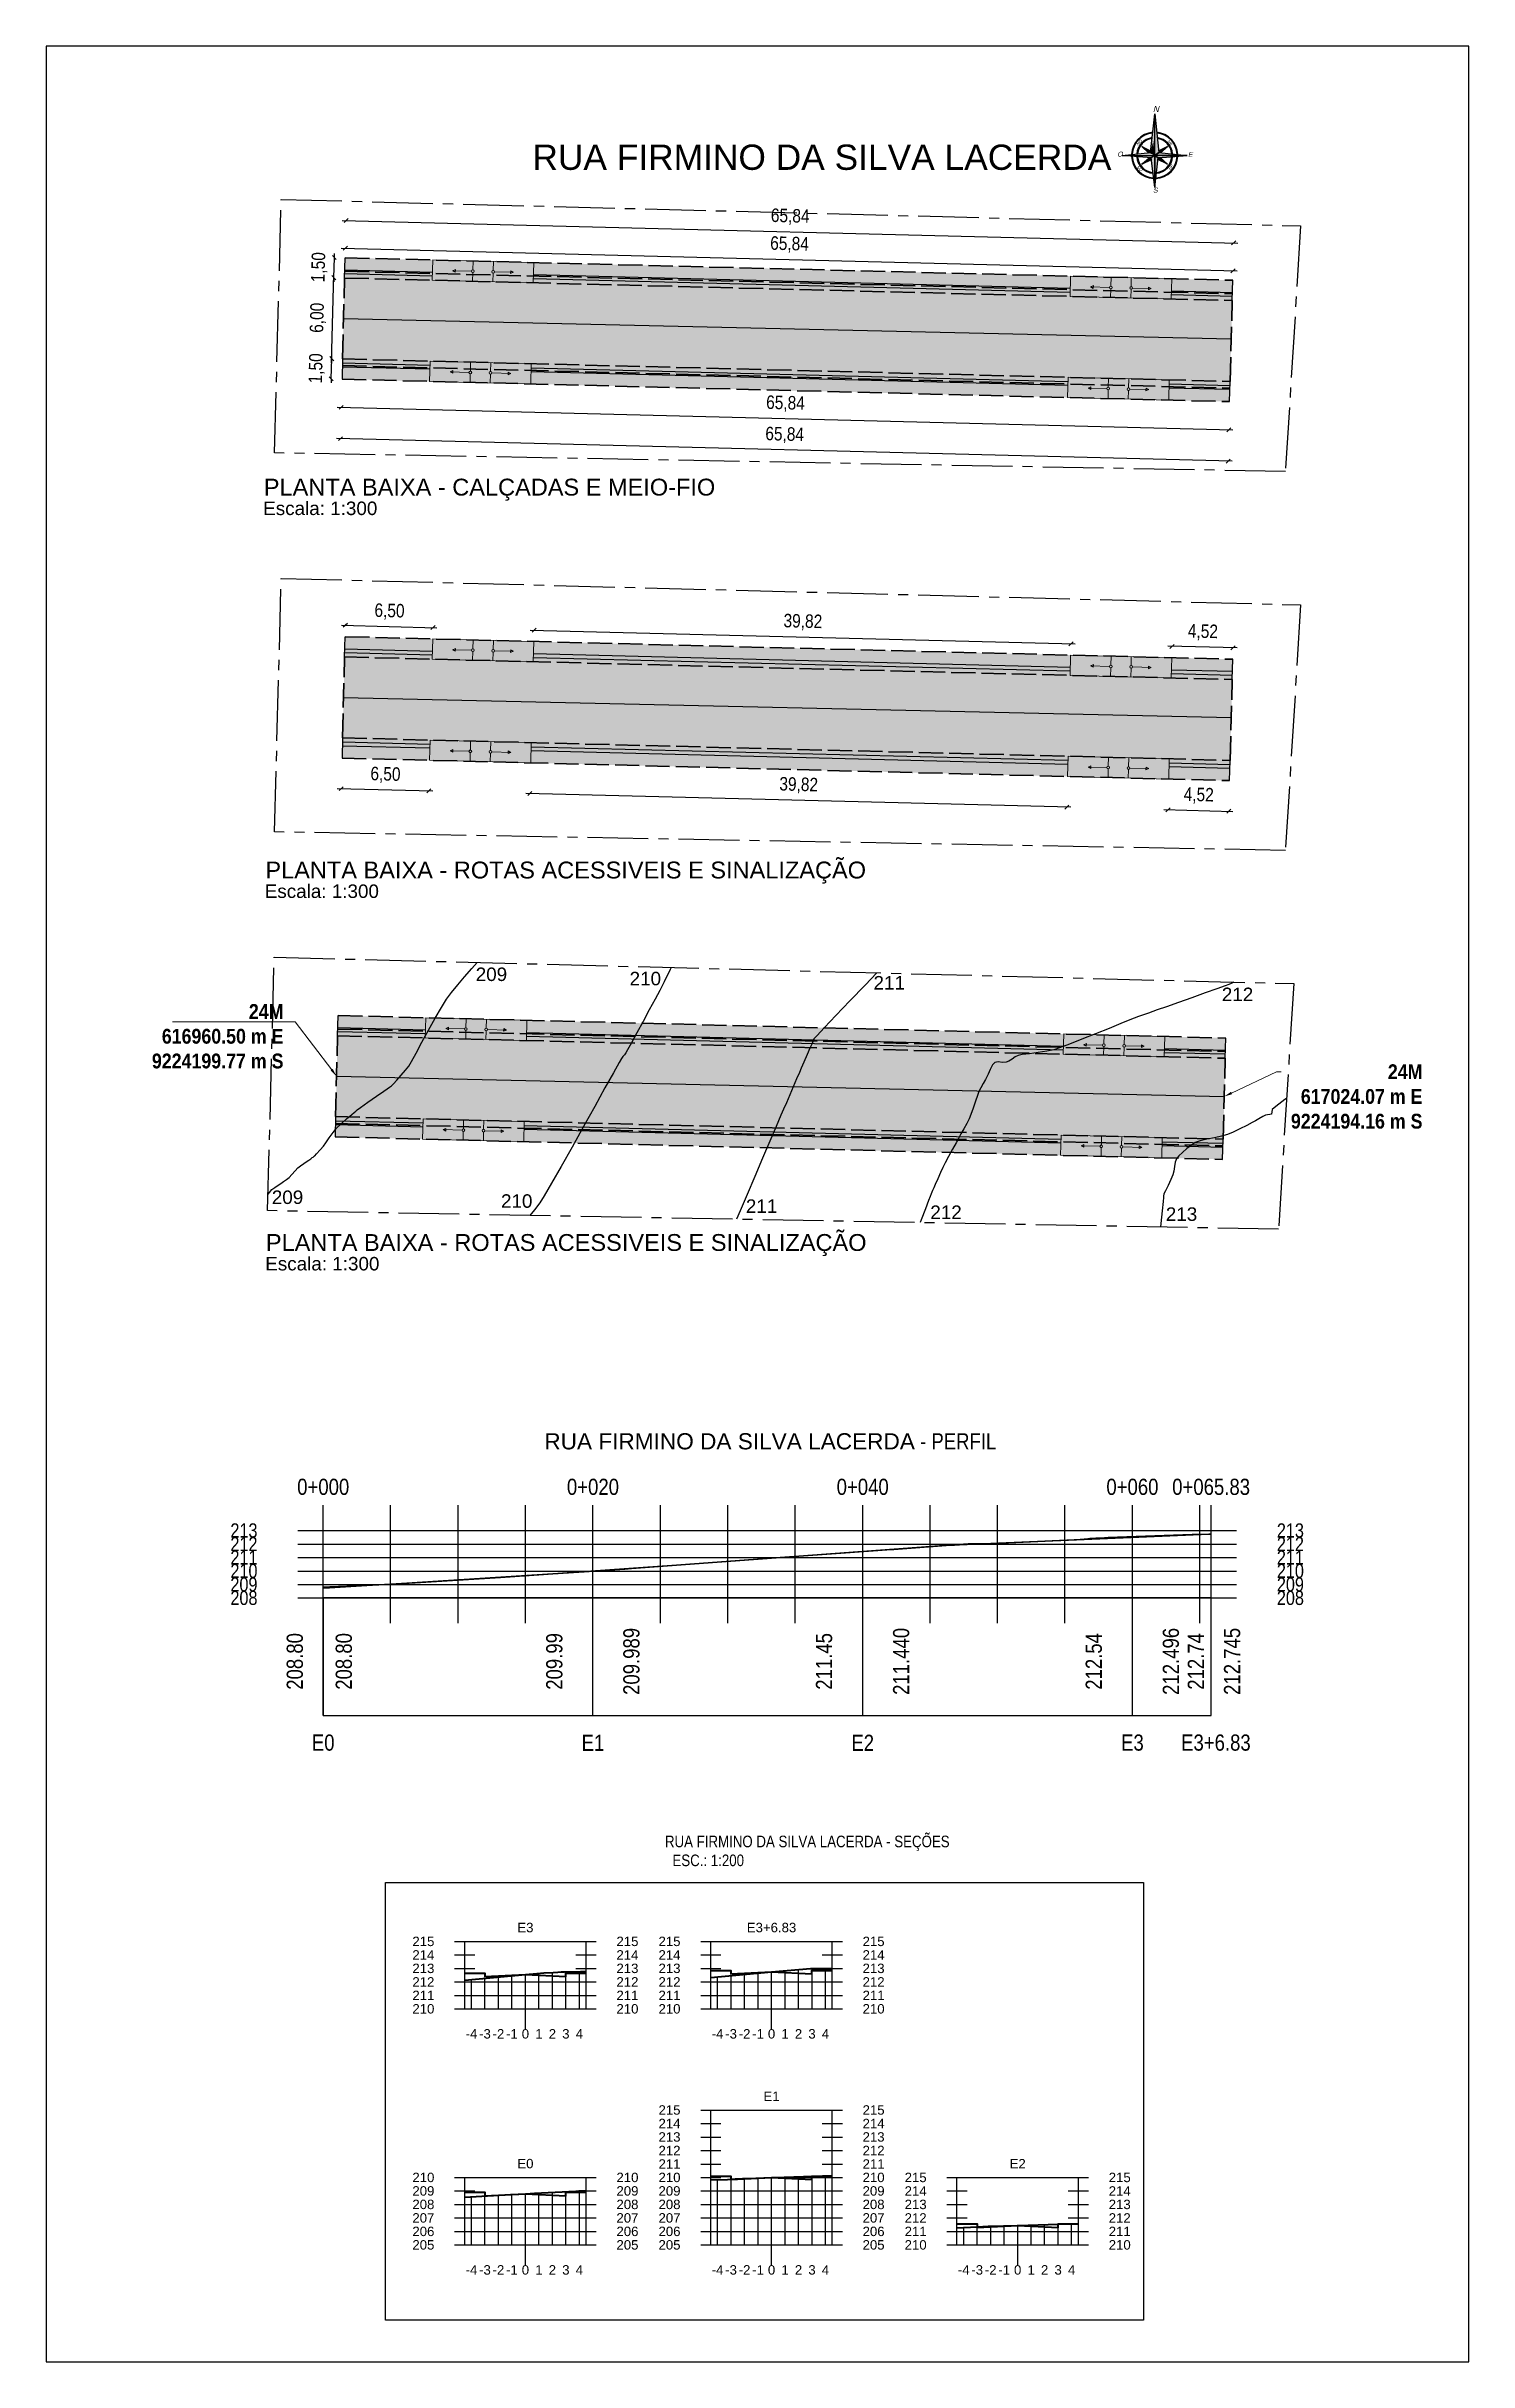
# Model space of a CAD drawing. Header units: feet. Extents: x 203667 to 205527, y 9204857 to 9205156.
# Drawn here: x 205421.6 to 205527, y 9204921 to 9205092.7 of the extents above; entities that cross this region are included whole.
import ezdxf
from ezdxf import colors
from ezdxf.entities.mleader import LeaderData, LeaderLine
from ezdxf.math import Vec2, Vec3

# ---------------------------------------------------------------- set-up
doc = ezdxf.new("R2010")
doc.units = ezdxf.units.FT
doc.header["$LTSCALE"] = 0.3
doc.header["$MEASUREMENT"] = 0
doc.linetypes.add('ACAD_ISO02W100', pattern=[15, 12, -3])
doc.linetypes.add('CENTER2', pattern=[1.125, 0.75, -0.125, 0.125, -0.125])
for name, color, linetype in [('_EIXO PROJETADO', 2, 'Continuous'), ('C-ROAD-CNTR-N', 92, 'Continuous'), ('C-ROAD-PROF-GRID-MAJR', 8, 'Continuous'), ('C-ROAD-PROF-GRID-MINR', 8, 'Continuous'), ('C-ROAD-PROF-TEXT', 7, 'Continuous'), ('C-ROAD-PROF-TICK', 7, 'Continuous'), ('C-ROAD-PROF-TITL', 7, 'Continuous'), ('C-ROAD-PROF-TTLB', 5, 'Continuous'), ('C-ROAD-SCTN-GRID', 7, 'Continuous'), ('C-ROAD-SCTN-TEXT', 7, 'Continuous'), ('C-ROAD-SCTN-TICK', 7, 'Continuous'), ('C-ROAD-SCTN-TITL', 92, 'Continuous'), ('C1-HM-CURVA_INTERMEDIARIA', 3, 'Continuous'), ('C1-HM-CURVA_MESTRA', 5, 'Continuous'), ('Calçada Projetada', 20, 'Continuous'), ('cotas1', 7, 'Continuous'), ('NORTE', 7, 'Continuous'), ('Pavimento projetado', 51, 'Continuous'), ('SINALIZACAO', 1, 'Continuous'), ('TEXTOS', 7, 'Continuous')]:
    doc.layers.add(name, color=color, linetype=linetype)
for name, color, linetype, lineweight in [('Alvenaria de 1 Vez', 6, 'ACAD_ISO02W100', 35), ('C-ROAD-PROF', 1, 'Continuous', 35), ('Cotas Acessibilidade', 5, 'Continuous', 25), ('Cotas Calçadas', 7, 'Continuous', 25), ('MEIO FIO PROJETADO', 7, 'ACAD_ISO02W100', 35), ('PENA015', 1, 'Continuous', 15)]:
    doc.layers.add(name, color=color, linetype=linetype, lineweight=lineweight)
doc.styles.add('Arial', font='arial.ttf')
doc.styles.add('COTAS', font='ariblk.ttf', dxfattribs={"width": 0.75})
doc.styles.add('Roman', font='arial.ttf', dxfattribs={"height": 2})
doc.styles.add('SUPERFRENCH', font='SUF_____.pfb', dxfattribs={"oblique": 15, "height": 2})
doc.styles.add('TARCISIO', font='swissci.ttf')
doc.dimstyles.new('Cota Alvenaria', dxfattribs={"dimtxt": 1, "dimasz": 0.3, "dimexe": 1, "dimexo": 1, "dimgap": 0.5, "dimtad": 1, "dimzin": 4, "dimtxsty": 'TARCISIO', "dimblk": 'OBLIQUE', "dimcen": -2, "dimdle": 0.3, "dimse1": 1, "dimse2": 1, "dimclrd": 256, "dimclre": 256, "dimclrt": 6, "dimadec": 0, "dimazin": 0, "dimtfac": 1, "dimtix": 1, "dimtmove": 0, "dimatfit": 3, "dimldrblk": 'DOT', "dimfxl": 1, "dimlwd": -1, "dimlwe": -1, "dimarcsym": 0})
doc.dimstyles.new('Cota Calçadas', dxfattribs={"dimtxt": 1, "dimasz": 0.3, "dimexe": 1, "dimexo": 1, "dimgap": 0.5, "dimtad": 1, "dimzin": 4, "dimtxsty": 'TARCISIO', "dimblk": 'OBLIQUE', "dimcen": -2, "dimdle": 0.3, "dimse1": 1, "dimse2": 1, "dimclrd": 256, "dimclre": 256, "dimclrt": 256, "dimadec": 0, "dimazin": 0, "dimtfac": 1, "dimtix": 1, "dimtmove": 0, "dimatfit": 3, "dimldrblk": 'DOT', "dimfxl": 1, "dimlwd": -1, "dimlwe": -1, "dimarcsym": 0})
doc.dimstyles.new('Cota Piso Tatil', dxfattribs={"dimtxt": 1, "dimasz": 0.3, "dimexe": 1, "dimexo": 1, "dimgap": 0.5, "dimtad": 1, "dimzin": 4, "dimtxsty": 'TARCISIO', "dimblk": 'OBLIQUE', "dimcen": -2, "dimdle": 0.3, "dimse1": 1, "dimse2": 1, "dimclrd": 256, "dimclre": 256, "dimclrt": 5, "dimadec": 0, "dimazin": 0, "dimtfac": 1, "dimtix": 1, "dimtmove": 0, "dimatfit": 3, "dimldrblk": 'DOT', "dimfxl": 1, "dimlwd": -1, "dimlwe": -1, "dimarcsym": 0})

msp = doc.modelspace()

# ---------------------------------------------------------------- texts
at = {"linetype": 'Continuous', "style": 'Roman'}
for s, height, p in [('PLANTA BAIXA - CALÇADAS E MEIO-FIO', 1.25, (205437.69, 9205059.351)), ('Escala: 1:300', 1, (205437.644, 9205057.905)), ('PLANTA BAIXA - ROTAS ACESSIVEIS E SINALIZAÇÃO', 1.25, (205437.807, 9205030.964)), ('Escala: 1:300', 1, (205437.761, 9205029.518)), ('PLANTA BAIXA - ROTAS ACESSIVEIS E SINALIZAÇÃO', 1.25, (205437.843, 9205003.35)), ('Escala: 1:300', 1, (205437.797, 9205001.904))]:
    msp.add_text(s, height=height, dxfattribs=at).set_placement(p)
at = {"linetype": 'Continuous', "insert": (205456.876, 9205085.372), "char_height": 1.875, "attachment_point": 1, "style": 'Roman'}
msp.add_mtext_dynamic_manual_height_columns(' RUA FIRMINO DA SILVA LACERDA', width=43.52356, gutter_width=10, heights=[0], dxfattribs=at)
at = {"layer": 'C-ROAD-PROF-TEXT', "color": 7, "linetype": 'Continuous', "lineweight": -3, "char_height": 1.2, "attachment_point": 8, "line_spacing_factor": 1.2, "style": 'TARCISIO'}
for s, insert in [('0+000', (205442.095, 9204985.245)), ('0+020', (205462.095, 9204985.245)), ('0+040', (205482.095, 9204985.245)), ('0+060', (205502.095, 9204985.245)), ('0+065.83', (205507.93, 9204985.245)), ('E0', (205442.095, 9204966.284)), ('E1', (205462.095, 9204966.284)), ('E2', (205482.095, 9204966.284)), ('E3', (205502.095, 9204966.284)), ('E3+6.83', (205508.285, 9204966.284))]:
    msp.add_mtext(s, dxfattribs=dict(at, insert=insert))
at = {"layer": 'C-ROAD-PROF-TEXT', "color": 7, "linetype": 'Continuous', "lineweight": -3, "char_height": 1.05, "style": 'TARCISIO'}
for s, insert, attachment_point in [('213', (205437.22, 9204982.62), 6), ('213', (205512.805, 9204982.62), 4), ('212', (205437.22, 9204981.62), 6), ('211', (205437.22, 9204980.62), 6), ('212', (205512.805, 9204981.62), 4), ('211', (205512.805, 9204980.62), 4), ('210', (205437.22, 9204979.62), 6), ('209', (205437.22, 9204978.62), 6), ('210', (205512.805, 9204979.62), 4), ('209', (205512.805, 9204978.62), 4), ('208', (205437.22, 9204977.62), 6), ('208', (205512.805, 9204977.62), 4)]:
    msp.add_mtext(s, dxfattribs=dict(at, insert=insert, attachment_point=attachment_point))
at = {"layer": 'C-ROAD-PROF-TEXT', "color": 1, "linetype": 'Continuous', "lineweight": -3, "char_height": 1.2, "attachment_point": 8, "rotation": 90, "style": 'TARCISIO'}
for s, insert in [('208.80', (205440.603, 9204972.919)), ('209.99', (205459.845, 9204972.919)), ('211.45', (205479.845, 9204972.919)), ('212.54', (205499.845, 9204972.919)), ('212.74', (205507.397, 9204972.919))]:
    msp.add_mtext(s, dxfattribs=dict(at, insert=insert))
at = {"layer": 'C-ROAD-PROF-TEXT', "color": 5, "linetype": 'Continuous', "lineweight": -3, "char_height": 1.2, "attachment_point": 2, "rotation": 90, "style": 'TARCISIO'}
for s, insert in [('208.80', (205443.019, 9204972.919)), ('209.989', (205464.345, 9204972.919)), ('211.440', (205484.345, 9204972.919)), ('212.496', (205504.345, 9204972.919)), ('212.745', (205508.885, 9204972.919))]:
    msp.add_mtext(s, dxfattribs=dict(at, insert=insert))
at = {"layer": 'C-ROAD-PROF-TITL', "color": 7, "linetype": 'Continuous', "lineweight": -3, "insert": (205475.012, 9204988.62), "char_height": 1.2, "width": 36.12615, "attachment_point": 8, "line_spacing_factor": 1.2, "style": 'TARCISIO'}
msp.add_mtext('{\\fArial|b0|i0|c0|p34;\\C256; RUA FIRMINO DA SILVA LACERDA} - PERFIL', dxfattribs=at)
at = {"layer": 'C-ROAD-PROF-TITL', "color": 7, "linetype": 'Continuous', "lineweight": -3, "char_height": 0.85913, "attachment_point": 8, "line_spacing_factor": 1.2, "style": 'TARCISIO'}
for s, insert in [('{\\C256; RUA FIRMINO DA SILVA LACERDA} - SEÇÕES', (205477.85, 9204958.876)), ('ESC.: 1:200', (205470.644, 9204957.728))]:
    msp.add_mtext(s, dxfattribs=dict(at, insert=insert))
at = {"layer": 'C-ROAD-SCTN-TEXT', "color": 7, "linetype": 'Continuous', "lineweight": -3, "char_height": 0.7, "style": 'Arial'}
for s, insert, attachment_point in [('215', (205450.337, 9204952.158), 6), ('214', (205450.337, 9204951.158), 6), ('215', (205463.837, 9204952.158), 4), ('214', (205463.837, 9204951.158), 4), ('215', (205468.587, 9204952.158), 6), ('214', (205468.587, 9204951.158), 6), ('215', (205482.087, 9204952.158), 4), ('214', (205482.087, 9204951.158), 4), ('213', (205450.337, 9204950.158), 6), ('213', (205463.837, 9204950.158), 4), ('213', (205468.587, 9204950.158), 6), ('213', (205482.087, 9204950.158), 4), ('212', (205450.337, 9204949.158), 6), ('211', (205450.337, 9204948.158), 6), ('212', (205463.837, 9204949.158), 4), ('211', (205463.837, 9204948.158), 4), ('212', (205468.587, 9204949.158), 6), ('211', (205468.587, 9204948.158), 6), ('212', (205482.087, 9204949.158), 4), ('211', (205482.087, 9204948.158), 4), ('210', (205450.337, 9204947.158), 6), ('210', (205463.837, 9204947.158), 4), ('210', (205468.587, 9204947.158), 6), ('210', (205482.087, 9204947.158), 4), ('-4', (205453.087, 9204945.658), 2), ('-3', (205454.087, 9204945.658), 2), ('-2', (205455.087, 9204945.658), 2), ('-1', (205456.087, 9204945.658), 2), ('0', (205457.087, 9204945.658), 2), ('0', (205457.087, 9204945.658), 2), ('1', (205458.087, 9204945.658), 2), ('2', (205459.087, 9204945.658), 2), ('3', (205460.087, 9204945.658), 2), ('4', (205461.087, 9204945.658), 2), ('-4', (205471.337, 9204945.658), 2), ('-3', (205472.337, 9204945.658), 2), ('-2', (205473.337, 9204945.658), 2), ('-1', (205474.337, 9204945.658), 2), ('0', (205475.337, 9204945.658), 2), ('0', (205475.337, 9204945.658), 2), ('1', (205476.337, 9204945.658), 2), ('2', (205477.337, 9204945.658), 2), ('3', (205478.337, 9204945.658), 2), ('4', (205479.337, 9204945.658), 2), ('215', (205468.587, 9204939.658), 6), ('215', (205482.087, 9204939.658), 4), ('214', (205468.587, 9204938.658), 6), ('213', (205468.587, 9204937.658), 6), ('214', (205482.087, 9204938.658), 4), ('213', (205482.087, 9204937.658), 4), ('212', (205468.587, 9204936.658), 6), ('211', (205468.587, 9204935.658), 6), ('212', (205482.087, 9204936.658), 4), ('211', (205482.087, 9204935.658), 4), ('210', (205450.337, 9204934.658), 6), ('210', (205463.837, 9204934.658), 4), ('210', (205468.587, 9204934.658), 6), ('210', (205482.087, 9204934.658), 4), ('215', (205486.837, 9204934.658), 6), ('215', (205500.337, 9204934.658), 4), ('209', (205450.337, 9204933.658), 6), ('208', (205450.337, 9204932.658), 6), ('209', (205463.837, 9204933.658), 4), ('208', (205463.837, 9204932.658), 4), ('209', (205468.587, 9204933.658), 6), ('208', (205468.587, 9204932.658), 6), ('209', (205482.087, 9204933.658), 4), ('208', (205482.087, 9204932.658), 4), ('214', (205486.837, 9204933.658), 6), ('213', (205486.837, 9204932.658), 6), ('214', (205500.337, 9204933.658), 4), ('213', (205500.337, 9204932.658), 4), ('207', (205450.337, 9204931.658), 6), ('206', (205450.337, 9204930.658), 6), ('207', (205463.837, 9204931.658), 4), ('206', (205463.837, 9204930.658), 4), ('207', (205468.587, 9204931.658), 6), ('206', (205468.587, 9204930.658), 6), ('207', (205482.087, 9204931.658), 4), ('206', (205482.087, 9204930.658), 4), ('212', (205486.837, 9204931.658), 6), ('211', (205486.837, 9204930.658), 6), ('212', (205500.337, 9204931.658), 4), ('211', (205500.337, 9204930.658), 4), ('205', (205450.337, 9204929.658), 6), ('205', (205463.837, 9204929.658), 4), ('205', (205468.587, 9204929.658), 6), ('205', (205482.087, 9204929.658), 4), ('210', (205486.837, 9204929.658), 6), ('210', (205500.337, 9204929.658), 4), ('-4', (205453.087, 9204928.158), 2), ('-3', (205454.087, 9204928.158), 2), ('-2', (205455.087, 9204928.158), 2), ('-1', (205456.087, 9204928.158), 2), ('0', (205457.087, 9204928.158), 2), ('0', (205457.087, 9204928.158), 2), ('1', (205458.087, 9204928.158), 2), ('2', (205459.087, 9204928.158), 2), ('3', (205460.087, 9204928.158), 2), ('4', (205461.087, 9204928.158), 2), ('-4', (205471.337, 9204928.158), 2), ('-3', (205472.337, 9204928.158), 2), ('-2', (205473.337, 9204928.158), 2), ('-1', (205474.337, 9204928.158), 2), ('0', (205475.337, 9204928.158), 2), ('0', (205475.337, 9204928.158), 2), ('1', (205476.337, 9204928.158), 2), ('2', (205477.337, 9204928.158), 2), ('3', (205478.337, 9204928.158), 2), ('4', (205479.337, 9204928.158), 2), ('-4', (205489.587, 9204928.158), 2), ('-3', (205490.587, 9204928.158), 2), ('-2', (205491.587, 9204928.158), 2), ('-1', (205492.587, 9204928.158), 2), ('0', (205493.587, 9204928.158), 2), ('0', (205493.587, 9204928.158), 2), ('1', (205494.587, 9204928.158), 2), ('2', (205495.587, 9204928.158), 2), ('3', (205496.587, 9204928.158), 2), ('4', (205497.587, 9204928.158), 2)]:
    msp.add_mtext(s, dxfattribs=dict(at, insert=insert, attachment_point=attachment_point))
at = {"layer": 'C-ROAD-SCTN-TITL', "color": 92, "linetype": 'Continuous', "lineweight": -3, "char_height": 0.7, "attachment_point": 8, "style": 'Arial'}
for s, insert in [('{\\fArial|b0|i0|c0|p2;E3}', (205457.087, 9204952.829)), ('E3+6.83', (205475.337, 9204952.829)), ('{\\fArial|b0|i0|c0|p2;E1}', (205475.337, 9204940.329)), ('{\\fArial|b0|i0|c0|p2;E0}', (205457.087, 9204935.329)), ('{\\fArial|b0|i0|c0|p2;E2}', (205493.587, 9204935.329))]:
    msp.add_mtext(s, dxfattribs=dict(at, insert=insert))
at = {"layer": 'C1-HM-CURVA_INTERMEDIARIA', "linetype": 'Continuous', "lineweight": -3, "style": 'Arial'}
for s, p in [('209', (205453.403, 9205023.359)), ('211', (205482.897, 9205022.731)), ('212', (205508.724, 9205021.869)), ('209', (205438.283, 9205006.83)), ('211', (205473.432, 9205006.17)), ('212', (205487.109, 9205005.718)), ('213', (205504.57, 9205005.579))]:
    msp.add_text(s, height=1, dxfattribs=at).set_placement(p)
at = {"layer": 'C1-HM-CURVA_MESTRA', "linetype": 'Continuous', "lineweight": -3, "style": 'Arial'}
for p in [(205464.814, 9205023.042), (205455.276, 9205006.549)]:
    msp.add_text('210', height=1, dxfattribs=at).set_placement(p)

# ---------------------------------------------------------------- blocks, each defined once
blk = doc.blocks.new('r150')
at = {"linetype": 'Continuous'}
h = blk.add_hatch(color=4, dxfattribs=at)
h.dxf.hatch_style = 1
edge = h.paths.add_edge_path()
edge.add_arc((0, 0.91), 0.1, 180, 270, ccw=False)
edge.add_line((-0.1, 0.91), (-1.3, 0.91))
edge.add_line((-1.3, 0.91), (-1.3, 0.81))
edge.add_line((-1.3, 0.81), (-1.5, 0.91))
edge.add_line((-1.5, 0.91), (-1.3, 1.01))
edge.add_line((-1.3, 1.01), (-1.3, 0.91))
edge.add_line((-1.3, 0.91), (-0.1, 0.91))
edge.add_arc((0, 0.91), 0.1, 90, 180, ccw=False)
edge.add_line((0, 1.01), (0, 1.65))
edge.add_line((0, 1.65), (-3, 1.65))
edge.add_line((-3, 1.65), (-3, 0.15))
edge.add_line((-3, 0.15), (0, 0.15))
edge.add_line((0, 0.15), (0, 0.81))
edge = h.paths.add_edge_path()
edge.add_arc((1.5, 0.91), 0.1, 180, 270, ccw=False)
edge.add_arc((1.5, 0.91), 0.1, 90, 180, ccw=False)
edge.add_line((1.5, 1.01), (1.5, 1.65))
edge.add_line((1.5, 1.65), (0, 1.65))
edge.add_line((0, 1.65), (0, 1.01))
edge.add_arc((0, 0.91), 0.1, 0, 90, ccw=False)
edge.add_arc((0, 0.91), 0.1, -90, 0, ccw=False)
edge.add_line((0, 0.81), (0, 0.15))
edge.add_line((0, 0.15), (1.5, 0.15))
edge.add_line((1.5, 0.15), (1.5, 0.81))
edge = h.paths.add_edge_path()
edge.add_line((4.5, 1.65), (1.5, 1.65))
edge.add_line((1.5, 1.65), (1.5, 1.01))
edge.add_arc((1.5, 0.91), 0.1, 0, 90, ccw=False)
edge.add_line((1.6, 0.91), (2.8, 0.91))
edge.add_line((2.8, 0.91), (2.8, 1.01))
edge.add_line((2.8, 1.01), (3, 0.91))
edge.add_line((3, 0.91), (2.8, 0.81))
edge.add_line((2.8, 0.81), (2.8, 0.91))
edge.add_line((2.8, 0.91), (1.6, 0.91))
edge.add_arc((1.5, 0.91), 0.1, -90, 0, ccw=False)
edge.add_line((1.5, 0.81), (1.5, 0.15))
edge.add_line((1.5, 0.15), (4.5, 0.15))
edge.add_line((4.5, 0.15), (4.5, 1.65))
at = {"layer": 'PENA015', "color": 7}
for points in [[(-3, 0.15), (-3, 1.65)], [(-3, 1.65), (4.5, 1.65)], [(-3, 0.15), (4.5, 0.15)], [(-1.3, 1.01), (-1.5, 0.91), (-1.3, 0.81)], [(-1.5, 0.91), (-0.1, 0.91)], [(-1.3, 0.81), (-1.3, 1.01)], [(0, 1.01), (0, 1.65)], [(0, 0.15), (0, 0.81)], [(1.5, 1.01), (1.5, 1.65)], [(1.5, 0.81), (1.5, 0.15)], [(1.6, 0.91), (3, 0.91)], [(2.8, 0.81), (2.8, 1.01)], [(2.8, 1.01), (3, 0.91), (2.8, 0.81)], [(4.5, 0.15), (4.5, 1.65)]]:
    blk.add_lwpolyline(points, dxfattribs=at)
for centre in [(0, 0.91), (1.5, 0.91)]:
    blk.add_circle(centre, 0.1, dxfattribs=at)
blk = doc.blocks.new('*U61')
at = {"layer": 'NORTE', "color": 252, "linetype": 'Continuous'}
for points in [[(0.236, 2.003), (0.962, 1.141), (1.127, 1.112)], [(2.264, 2.249), (1.127, 1.112), (1.322, 1.078)], [(1.156, 0.948), (1.127, 1.112), (0.244, 0.23)], [(1.127, 1.112), (1.156, 0.948), (2.018, 0.221)]]:
    blk.add_solid(points, dxfattribs=at)
blk = doc.blocks.new('*U62')
at = {"layer": 'NORTE', "color": 252, "linetype": 'Continuous'}
for points in [[(0.535, 1.216), (0.922, 1.09), (0.962, 1.141)], [(1.022, 1.704), (1.034, 1.355), (1.092, 1.308)], [(1.156, 0.948), (1.104, 0.907), (1.231, 0.521)], [(1.322, 1.078), (1.37, 1.019), (1.718, 1.008)]]:
    blk.add_solid(points, dxfattribs=at)
blk = doc.blocks.new('*U63')
at = {"layer": 'NORTE', "linetype": 'Continuous'}
for points in [[(1.494, 1.556), (2.264, 2.249), (1.092, 1.308)], [(1.494, 1.556), (1.127, 1.112), (2.264, 2.249)], [(1.494, 1.556), (1.092, 1.308), (1.127, 1.112)]]:
    blk.add_solid(points, dxfattribs=at)
blk = doc.blocks.new('*U64')
at = {"layer": 'NORTE', "linetype": 'Continuous'}
for points in [[(0.236, 2.003), (1.034, 1.352), (1.034, 1.355)], [(0.236, 2.003), (1.127, 1.112), (1.034, 1.352)], [(1.127, 1.112), (0.962, 1.141), (0.244, 0.23)], [(0.535, 1.216), (0.958, 1.142), (0.905, 1.204)], [(1.022, 1.704), (1.092, 1.308), (1.14, 1.346)], [(1.034, 1.352), (1.127, 1.112), (1.092, 1.308)], [(1.127, 1.112), (1.366, 1.019), (1.322, 1.078)], [(1.127, 1.112), (2.018, 0.221), (1.366, 1.019)], [(1.156, 0.943), (1.231, 0.521), (1.219, 0.891)], [(1.36, 1.125), (1.322, 1.078), (1.718, 1.008)], [(1.366, 1.019), (2.018, 0.221), (1.37, 1.019)]]:
    blk.add_solid(points, dxfattribs=at)
blk = doc.blocks.new('norte01')
at = {"layer": 'NORTE'}
for p, q in [((-0.098, 0.141), (0, 1.26)), ((0, 1.26), (0.114, 0.163)), ((-1.248, 0), (-0.096, 0.137)), ((0, 0), (-1.248, 0)), ((0.114, 0.163), (1.608, 0)), ((-0.098, -0.141), (0, 0)), ((0, -1.26), (-0.098, -0.141)), ((0.114, -0.163), (0, -1.26)), ((1.608, 0), (0.114, -0.163))]:
    blk.add_line(p, q, dxfattribs=at)
for points in [[(0, 1.26), (0, 0), (-0.096, 0.137)], [(-0.161, 0.129), (-0.096, 0.137), (-0.345, 0.492)], [(0.114, 0.163), (0.345, 0.492), (0.104, 0.235)], [(-0.161, -0.129), (-0.096, -0.137), (-0.345, -0.492)], [(0, -1.26), (0, 0), (-0.096, -0.137)], [(0, 0), (1.608, 0), (0.114, -0.163)], [(0.114, -0.163), (0.345, -0.492), (0.104, -0.235)]]:
    blk.add_lwpolyline(points, close=True, dxfattribs=at)
for points in [[(0, 1.26), (0, 0)], [(-1.248, 0), (1.608, 0)], [(-1.248, 0), (1.608, 0)], [(-1.248, 0), (-0.096, -0.137)], [(0, 0), (-0.345, 0.492)], [(-0.345, 0.492), (-0.161, 0.129)], [(-0.345, 0.492), (-0.089, 0.219)], [(0, 0), (0.345, 0.492)], [(0.345, 0.492), (0.104, 0.235)], [(0.345, 0.492), (0.174, 0.156)], [(0, 0), (-0.345, -0.492)], [(-0.345, -0.492), (-0.161, -0.129)], [(-0.345, -0.492), (-0.091, -0.222)], [(0, -1.26), (0, 0)], [(0, 0), (0.345, -0.492)], [(0.345, -0.492), (0.104, -0.235)], [(0.345, -0.492), (0.174, -0.156)]]:
    blk.add_lwpolyline(points, dxfattribs=at)
for radius, start, end in [(0.9, 92.02127, 177.36189), (0.9, 4.94314, 87.61114), (0.871, 92.25745, 177.04553), (0.697, 94.09236, 174.58271), (0.668, 94.49244, 174.04444), (0.871, 5.3202, 87.33176), (0.697, 8.26104, 85.15907), (0.668, 8.90525, 84.68478), (0.9, 182.63811, 267.97873), (0.871, 182.95447, 267.74255), (0.697, 185.41729, 265.90764), (0.668, 185.95556, 265.50756), (0.9, 272.38886, 355.05686), (0.871, 272.66824, 354.6798), (0.697, 274.84093, 351.73896), (0.668, 275.31522, 351.09475)]:
    blk.add_arc((0, 0), radius, start, end, dxfattribs=at)
at = {"layer": 'NORTE', "color": 254, "linetype": 'Continuous', "rotation": 314.9999999999994}
for name in ['*U61', '*U62']:
    blk.add_blockref(name, (-1.583, 0.01), dxfattribs=at)
at = {"layer": 'NORTE', "linetype": 'Continuous', "rotation": 314.9999999999994}
for name in ['*U64', '*U63']:
    blk.add_blockref(name, (-1.583, 0.01), dxfattribs=at)
at = {"layer": 'NORTE', "style": 'SUPERFRENCH', "oblique": 15}
for s, height, rotation, p in [('O', 0.192, 270, (-0.046, 1.457)), ('S', 0.192, 270, (-1.445, 0.065)), ('SO', 0.12, 225, (-0.459, 0.718)), ('NO', 0.12, 315, (0.361, 0.651)), ('N', 0.24, 270, (1.68, 0.072)), ('SE', 0.12, 315, (-0.588, -0.585)), ('NE', 0.12, 225, (0.536, -0.47)), ('E', 0.192, 270, (-0.055, -1.291))]:
    blk.add_text(s, height=height, rotation=rotation, dxfattribs=at).set_placement(p)
blk = doc.blocks.new('_Oblique')
at = {"layer": 'cotas1', "color": 0, "lineweight": -2}
blk.add_line((-0.5, -0.5), (0.5, 0.5), dxfattribs=at)
blk = doc.blocks.new('*D457')
at = {"layer": 'Cotas Calçadas', "transparency": 16777216}
for p, q in [((205442.69, 9205068), (205442.73, 9205069.5)), ((205442.73, 9205069.5), (205442.74, 9205069.8)), ((205442.69, 9205068), (205442.69, 9205067.7))]:
    blk.add_line(p, q, dxfattribs=at)
at = {"layer": 'Defpoints', "color": 0, "transparency": 16777216}
for p in [(205442.73, 9205069.5), (205443.53, 9205069.48), (205443.49, 9205067.98)]:
    blk.add_point(p, dxfattribs=at)
at = {"layer": 'Cotas Calçadas', "transparency": 16777216, "xscale": 0.3, "yscale": 0.3, "zscale": 0.3}
for p, rotation in [((205442.73, 9205069.5), 268.5466006786448), ((205442.69, 9205068), 88.5466006786449)]:
    blk.add_blockref('_Oblique', p, dxfattribs=dict(at, rotation=rotation))
at = {"layer": 'Cotas Calçadas', "transparency": 16777216, "insert": (205441.62, 9205068.78), "char_height": 1, "attachment_point": 5, "rotation": 88.5466, "style": 'TARCISIO'}
blk.add_mtext('1,50', dxfattribs=at)
blk = doc.blocks.new('_Dot')
at = {"color": 0, "linetype": 'ByBlock', "lineweight": -2}
blk.add_line((-0.5, 0), (-1, 0), dxfattribs=at)
at = {"color": 0, "linetype": 'ByBlock', "const_width": 0.5}
blk.add_lwpolyline([(-0.25, 0, 1), (0.25, 0, 1)], format="xyb", close=True, dxfattribs=at)
blk = doc.blocks.new('*D458')
at = {"layer": 'Cotas Calçadas', "transparency": 16777216}
blk.add_line((205442.72, 9205069.2), (205442.89, 9205075.8), dxfattribs=at)
at = {"layer": 'Defpoints', "color": 0, "transparency": 16777216}
for p in [(205442.88, 9205075.5), (205443.68, 9205075.48), (205443.53, 9205069.48)]:
    blk.add_point(p, dxfattribs=at)
at = {"layer": 'Cotas Calçadas', "transparency": 16777216, "xscale": 0.3, "yscale": 0.3, "zscale": 0.3}
for p, rotation in [((205442.88, 9205075.5), 88.54660067864485), ((205442.73, 9205069.5), 268.5466006786448)]:
    blk.add_blockref('_Oblique', p, dxfattribs=dict(at, rotation=rotation))
at = {"layer": 'Cotas Calçadas', "transparency": 16777216, "insert": (205441.71, 9205072.53), "char_height": 1, "attachment_point": 5, "rotation": 88.5466, "style": 'TARCISIO'}
blk.add_mtext('6,00', dxfattribs=at)
blk = doc.blocks.new('*D459')
at = {"layer": 'Cotas Calçadas', "transparency": 16777216}
for p, q in [((205442.88, 9205075.5), (205442.92, 9205077)), ((205442.92, 9205077), (205442.93, 9205077.3)), ((205442.88, 9205075.5), (205442.88, 9205075.2))]:
    blk.add_line(p, q, dxfattribs=at)
at = {"layer": 'Defpoints', "color": 0, "transparency": 16777216}
for p in [(205442.92, 9205077), (205443.72, 9205076.98), (205443.68, 9205075.48)]:
    blk.add_point(p, dxfattribs=at)
at = {"layer": 'Cotas Calçadas', "transparency": 16777216, "xscale": 0.3, "yscale": 0.3, "zscale": 0.3}
for p, rotation in [((205442.92, 9205077), 268.5466006786448), ((205442.88, 9205075.5), 88.5466006786449)]:
    blk.add_blockref('_Oblique', p, dxfattribs=dict(at, rotation=rotation))
at = {"layer": 'Cotas Calçadas', "transparency": 16777216, "insert": (205441.81, 9205076.28), "char_height": 1, "attachment_point": 5, "rotation": 88.5466, "style": 'TARCISIO'}
blk.add_mtext('1,50', dxfattribs=at)
blk = doc.blocks.new('*D460')
at = {"layer": 'Cotas Calçadas', "transparency": 16777216}
blk.add_line((205443.43, 9205077.7), (205509.85, 9205076.01), dxfattribs=at)
at = {"layer": 'Defpoints', "color": 0, "transparency": 16777216}
for p in [(205443.68, 9205075.48), (205509.55, 9205076.02), (205509.49, 9205073.81)]:
    blk.add_point(p, dxfattribs=at)
at = {"layer": 'Cotas Calçadas', "transparency": 16777216, "xscale": 0.3, "yscale": 0.3, "zscale": 0.3}
for p, rotation in [((205443.73, 9205077.69), 178.5466006750835), ((205509.55, 9205076.02), 358.5466006750836)]:
    blk.add_blockref('_Oblique', p, dxfattribs=dict(at, rotation=rotation))
at = {"layer": 'Cotas Calçadas', "transparency": 16777216, "insert": (205476.67, 9205077.95), "char_height": 1, "attachment_point": 5, "rotation": 358.5466, "style": 'TARCISIO'}
blk.add_mtext('65,84', dxfattribs=at)
blk = doc.blocks.new('*D461')
at = {"layer": 'Cotas Calçadas', "transparency": 16777216}
blk.add_line((205443.13, 9205065.9), (205509.55, 9205064.22), dxfattribs=at)
at = {"layer": 'Defpoints', "color": 0, "transparency": 16777216}
for p in [(205443.53, 9205069.48), (205509.34, 9205067.81), (205509.25, 9205064.22)]:
    blk.add_point(p, dxfattribs=at)
at = {"layer": 'Cotas Calçadas', "transparency": 16777216, "xscale": 0.3, "yscale": 0.3, "zscale": 0.3}
for p, rotation in [((205443.43, 9205065.89), 178.5466006767079), ((205509.25, 9205064.22), 358.5466006767079)]:
    blk.add_blockref('_Oblique', p, dxfattribs=dict(at, rotation=rotation))
at = {"layer": 'Cotas Calçadas', "transparency": 16777216, "insert": (205476.37, 9205066.15), "char_height": 1, "attachment_point": 5, "rotation": 358.5466, "style": 'TARCISIO'}
blk.add_mtext('65,84', dxfattribs=at)
blk = doc.blocks.new('*D462')
at = {"layer": 'Cotas Calçadas', "transparency": 16777216}
blk.add_line((205509.49, 9205061.89), (205443.08, 9205063.58), dxfattribs=at)
at = {"layer": 'Defpoints', "color": 0, "transparency": 16777216}
for p in [(205443.49, 9205067.98), (205509.3, 9205066.31), (205443.38, 9205063.57)]:
    blk.add_point(p, dxfattribs=at)
at = {"layer": 'Cotas Calçadas', "transparency": 16777216, "xscale": 0.3, "yscale": 0.3, "zscale": 0.3}
for p, rotation in [((205443.38, 9205063.57), 178.5466006799509), ((205509.19, 9205061.9), 358.5466006799509)]:
    blk.add_blockref('_Oblique', p, dxfattribs=dict(at, rotation=rotation))
at = {"layer": 'Cotas Calçadas', "color": 6, "transparency": 16777216, "insert": (205476.31, 9205063.83), "char_height": 1, "attachment_point": 5, "rotation": 358.5466, "style": 'TARCISIO'}
blk.add_mtext('65,84', dxfattribs=at)
blk = doc.blocks.new('*D463')
at = {"layer": 'Cotas Calçadas', "transparency": 16777216}
blk.add_line((205443.49, 9205079.75), (205509.9, 9205078.07), dxfattribs=at)
at = {"layer": 'Defpoints', "color": 0, "transparency": 16777216}
for p in [(205443.72, 9205076.98), (205509.6, 9205078.08), (205509.53, 9205075.31)]:
    blk.add_point(p, dxfattribs=at)
at = {"layer": 'Cotas Calçadas', "transparency": 16777216, "xscale": 0.3, "yscale": 0.3, "zscale": 0.3}
for p, rotation in [((205443.79, 9205079.75), 178.5466006783291), ((205509.6, 9205078.08), 358.5466006783291)]:
    blk.add_blockref('_Oblique', p, dxfattribs=dict(at, rotation=rotation))
at = {"layer": 'Cotas Calçadas', "color": 6, "transparency": 16777216, "insert": (205476.72, 9205080.01), "char_height": 1, "attachment_point": 5, "rotation": 358.5466, "style": 'TARCISIO'}
blk.add_mtext('65,84', dxfattribs=at)
blk = doc.blocks.new('*D464')
at = {"layer": 'Cotas Acessibilidade', "transparency": 16777216}
blk.add_line((205443.44, 9205049.73), (205450.53, 9205049.55), dxfattribs=at)
at = {"layer": 'Defpoints', "color": 0, "transparency": 16777216}
for p in [(205450.23, 9205049.56), (205443.69, 9205047.71), (205450.18, 9205047.55, 0)]:
    blk.add_point(p, dxfattribs=at)
at = {"layer": 'Cotas Acessibilidade', "transparency": 16777216, "xscale": 0.3, "yscale": 0.3, "zscale": 0.3}
for p, rotation in [((205443.74, 9205049.73), 178.546600645918), ((205450.23, 9205049.56), 358.546600645918)]:
    blk.add_blockref('_Oblique', p, dxfattribs=dict(at, rotation=rotation))
at = {"layer": 'Cotas Acessibilidade', "color": 5, "transparency": 16777216, "insert": (205447.01, 9205050.74), "char_height": 1, "attachment_point": 5, "rotation": 358.5466, "style": 'TARCISIO'}
blk.add_mtext('6,50', dxfattribs=at)
blk = doc.blocks.new('*D465')
at = {"layer": 'Cotas Acessibilidade', "transparency": 16777216}
blk.add_line((205457.43, 9205049.38), (205497.84, 9205048.35), dxfattribs=at)
at = {"layer": 'Defpoints', "color": 0, "transparency": 16777216}
for p in [(205497.54, 9205048.36), (205457.68, 9205047.36, 0), (205497.49, 9205046.35, 0)]:
    blk.add_point(p, dxfattribs=at)
at = {"layer": 'Cotas Acessibilidade', "transparency": 16777216, "xscale": 0.3, "yscale": 0.3, "zscale": 0.3}
for p, rotation in [((205457.73, 9205049.37), 178.5466006867713), ((205497.54, 9205048.36), 358.5466006867713)]:
    blk.add_blockref('_Oblique', p, dxfattribs=dict(at, rotation=rotation))
at = {"layer": 'Cotas Acessibilidade', "color": 5, "transparency": 16777216, "insert": (205477.66, 9205049.96), "char_height": 1, "attachment_point": 5, "rotation": 358.5466, "style": 'TARCISIO'}
blk.add_mtext('39,82', dxfattribs=at)
blk = doc.blocks.new('*D466')
at = {"layer": 'Cotas Acessibilidade', "transparency": 16777216}
blk.add_line((205509.85, 9205048.05), (205504.73, 9205048.18), dxfattribs=at)
at = {"layer": 'Defpoints', "color": 0, "transparency": 16777216}
for p in [(205505.03, 9205048.17), (205504.98, 9205046.16, 0), (205509.5, 9205046.04, 0)]:
    blk.add_point(p, dxfattribs=at)
at = {"layer": 'Cotas Acessibilidade', "transparency": 16777216, "xscale": 0.3, "yscale": 0.3, "zscale": 0.3}
for p, rotation in [((205505.03, 9205048.17), 178.5466006644256), ((205509.55, 9205048.06), 358.5466006644256)]:
    blk.add_blockref('_Oblique', p, dxfattribs=dict(at, rotation=rotation))
at = {"layer": 'Cotas Acessibilidade', "color": 5, "transparency": 16777216, "insert": (205507.32, 9205049.21), "char_height": 1, "attachment_point": 5, "rotation": 358.5466, "style": 'TARCISIO'}
blk.add_mtext('4,52', dxfattribs=at)
blk = doc.blocks.new('*D467')
at = {"layer": 'Cotas Acessibilidade', "transparency": 16777216}
blk.add_line((205504.43, 9205036.07), (205509.54, 9205035.94), dxfattribs=at)
at = {"layer": 'Defpoints', "color": 0, "transparency": 16777216}
for p in [(205504.81, 9205039.51), (205509.33, 9205039.39), (205509.24, 9205035.95)]:
    blk.add_point(p, dxfattribs=at)
at = {"layer": 'Cotas Acessibilidade', "transparency": 16777216, "xscale": 0.3, "yscale": 0.3, "zscale": 0.3}
for p, rotation in [((205504.73, 9205036.06), 178.5466006872495), ((205509.24, 9205035.95), 358.5466006872495)]:
    blk.add_blockref('_Oblique', p, dxfattribs=dict(at, rotation=rotation))
at = {"layer": 'Cotas Acessibilidade', "color": 5, "transparency": 16777216, "insert": (205507.01, 9205037.1), "char_height": 1, "attachment_point": 5, "rotation": 358.5466, "style": 'TARCISIO'}
blk.add_mtext('4,52', dxfattribs=at)
blk = doc.blocks.new('*D468')
at = {"layer": 'Cotas Acessibilidade', "transparency": 16777216}
blk.add_line((205497.53, 9205036.25), (205457.12, 9205037.27), dxfattribs=at)
at = {"layer": 'Defpoints', "color": 0, "transparency": 16777216}
for p in [(205457.51, 9205040.71, 0), (205497.32, 9205039.7, 0), (205457.42, 9205037.26)]:
    blk.add_point(p, dxfattribs=at)
at = {"layer": 'Cotas Acessibilidade', "transparency": 16777216, "xscale": 0.3, "yscale": 0.3, "zscale": 0.3}
for p, rotation in [((205457.42, 9205037.26), 178.5466006787372), ((205497.23, 9205036.25), 358.5466006787372)]:
    blk.add_blockref('_Oblique', p, dxfattribs=dict(at, rotation=rotation))
at = {"layer": 'Cotas Acessibilidade', "color": 5, "transparency": 16777216, "insert": (205477.35, 9205037.86), "char_height": 1, "attachment_point": 5, "rotation": 358.5466, "style": 'TARCISIO'}
blk.add_mtext('39,82', dxfattribs=at)
blk = doc.blocks.new('*D469')
at = {"layer": 'Cotas Acessibilidade', "transparency": 16777216}
blk.add_line((205443.13, 9205037.63), (205450.23, 9205037.45), dxfattribs=at)
at = {"layer": 'Defpoints', "color": 0, "transparency": 16777216}
for p in [(205443.52, 9205041.06, 0), (205450.01, 9205040.9, 0), (205449.93, 9205037.45)]:
    blk.add_point(p, dxfattribs=at)
at = {"layer": 'Cotas Acessibilidade', "transparency": 16777216, "xscale": 0.3, "yscale": 0.3, "zscale": 0.3}
for p, rotation in [((205443.43, 9205037.62), 178.5466006793865), ((205449.93, 9205037.45), 358.5466006793864)]:
    blk.add_blockref('_Oblique', p, dxfattribs=dict(at, rotation=rotation))
at = {"layer": 'Cotas Acessibilidade', "color": 5, "transparency": 16777216, "insert": (205446.71, 9205038.63), "char_height": 1, "attachment_point": 5, "rotation": 358.5466, "style": 'TARCISIO'}
blk.add_mtext('6,50', dxfattribs=at)

# ---------------------------------------------------------------- dimensions: what is measured, and where the dimension line sits
at = {"layer": 'Cotas Acessibilidade'}
for p1, p2, distance, picture, middle in [((205443.686, 9205047.711), (205450.183, 9205047.546, 0), 2.016, '*D464', (205447.014, 9205050.739)), ((205457.681, 9205047.356, 0), (205497.485, 9205046.346, 0), 2.016, '*D465', (205477.662, 9205049.962)), ((205509.5, 9205046.041, 0), (205504.983, 9205046.156, 0), -2.016, '*D466', (205507.32, 9205049.209)), ((205443.517, 9205041.063, 0), (205450.015, 9205040.898, 0), -3.445, '*D469', (205446.706, 9205038.632)), ((205497.317, 9205039.698, 0), (205457.512, 9205040.708, 0), 3.445, '*D468', (205477.355, 9205037.855)), ((205504.814, 9205039.508), (205509.331, 9205039.393), -3.445, '*D467', (205507.013, 9205037.103))]:
    dim = msp.add_aligned_dim(p1=p1, p2=p2, distance=distance, dimstyle='Cota Piso Tatil', dxfattribs=at)
    dim.commit()
    dim.dimension.update_dxf_attribs({"geometry": picture, "text_midpoint": middle})
at = {"layer": 'Cotas Calçadas'}
for p1, p2, distance, dimstyle, picture, middle in [((205443.716, 9205076.979), (205509.53, 9205075.309), 2.767, 'Cota Alvenaria', '*D463', (205476.721, 9205080.006)), ((205443.678, 9205075.479), (205509.492, 9205073.809), 2.212, 'Cota Calçadas', '*D460', (205476.669, 9205077.951)), ((205443.488, 9205067.982), (205443.526, 9205069.481), 0.794, 'Cota Calçadas', '*D457', (205441.618, 9205068.779)), ((205443.526, 9205069.481), (205509.34, 9205067.811), -3.589, 'Cota Calçadas', '*D461', (205476.369, 9205066.154)), ((205509.302, 9205066.312), (205443.488, 9205067.982), 4.413, 'Cota Alvenaria', '*D462', (205476.31, 9205063.83))]:
    dim = msp.add_aligned_dim(p1=p1, p2=p2, distance=distance, dimstyle=dimstyle, dxfattribs=at)
    dim.commit()
    dim.dimension.update_dxf_attribs({"geometry": picture, "text_midpoint": middle})
for base, p1, p2, picture, middle in [((205442.922, 9205076.999), (205443.678, 9205075.479), (205443.716, 9205076.979), '*D459', (205441.809, 9205076.277)), ((205442.884, 9205075.499), (205443.526, 9205069.481), (205443.678, 9205075.479), '*D458', (205441.713, 9205072.528))]:
    dim = msp.add_linear_dim(base=base, p1=p1, p2=p2, angle=268.5466, dimstyle='Cota Calçadas', override={"dimtmove": 1}, dxfattribs=at)
    dim.commit()
    dim.dimension.update_dxf_attribs({"geometry": picture, "text_midpoint": middle})

# ---------------------------------------------------------------- hatches: boundary and pattern name
at = {"layer": 'Calçada Projetada'}
h = msp.add_hatch(color=256, dxfattribs=at)
h.dxf.hatch_style = 1
h.paths.add_polyline_path([(205443.716, 9205076.979), (205443.678, 9205075.479), (205509.492, 9205073.809), (205509.53, 9205075.309)])
h = msp.add_hatch(color=256, dxfattribs=at)
h.dxf.hatch_style = 1
h.paths.add_polyline_path([(205443.526, 9205069.481), (205443.488, 9205067.982), (205509.302, 9205066.312), (205509.34, 9205067.811)])
h = msp.add_hatch(color=256, dxfattribs=at)
h.dxf.hatch_style = 1
h.paths.add_polyline_path([(205443.716, 9205048.886), (205443.678, 9205047.386), (205509.492, 9205045.716), (205509.53, 9205047.216)])
h = msp.add_hatch(color=256, dxfattribs=at)
h.dxf.hatch_style = 1
h.paths.add_polyline_path([(205443.526, 9205041.388), (205443.488, 9205039.889), (205509.302, 9205038.219), (205509.34, 9205039.718)])
h = msp.add_hatch(color=256, dxfattribs=at)
h.dxf.hatch_style = 1
h.paths.add_polyline_path([(205443.2, 9205020.802), (205443.162, 9205019.303), (205508.976, 9205017.633), (205509.014, 9205019.132)])
h = msp.add_hatch(color=256, dxfattribs=at)
h.dxf.hatch_style = 1
h.paths.add_polyline_path([(205443.01, 9205013.305), (205442.972, 9205011.805), (205508.785, 9205010.135), (205508.824, 9205011.635)])
at = {"layer": 'Pavimento projetado', "lineweight": 20}
h = msp.add_hatch(color=256, dxfattribs=at)
h.dxf.hatch_style = 1
h.paths.add_polyline_path([(205509.492, 9205073.809), (205443.678, 9205075.479), (205443.526, 9205069.481), (205509.34, 9205067.811)])
h = msp.add_hatch(color=256, dxfattribs=at)
h.dxf.hatch_style = 1
h.paths.add_polyline_path([(205509.492, 9205045.716), (205443.678, 9205047.386), (205443.526, 9205041.388), (205509.34, 9205039.718)])
h = msp.add_hatch(color=256, dxfattribs=at)
h.dxf.hatch_style = 1
h.paths.add_polyline_path([(205508.976, 9205017.633), (205443.162, 9205019.303), (205443.01, 9205013.305), (205508.824, 9205011.635)])

# ---------------------------------------------------------------- linework, layer by layer
at = {"layer": '_EIXO PROJETADO', "linetype": 'CENTER2', "ltscale": 20}
for points in [[(205438.979, 9205081.306), (205514.567, 9205079.341), (205513.442, 9205061.136), (205438.49, 9205062.513)], [(205438.979, 9205053.213), (205514.567, 9205051.248), (205513.442, 9205033.043), (205438.49, 9205034.42)], [(205438.463, 9205025.129), (205514.051, 9205023.164), (205512.926, 9205004.959), (205437.974, 9205006.337)]]:
    msp.add_lwpolyline(points, close=True, dxfattribs=at)
at = {"layer": 'Alvenaria de 1 Vez', "ltscale": 0.5}
for p, q in [((205443.716, 9205076.979), (205509.53, 9205075.309)), ((205443.488, 9205067.982), (205509.302, 9205066.312)), ((205443.716, 9205048.886), (205509.53, 9205047.216)), ((205443.488, 9205039.889), (205509.302, 9205038.219)), ((205443.2, 9205020.802), (205509.014, 9205019.132)), ((205442.972, 9205011.805), (205508.785, 9205010.135))]:
    msp.add_line(p, q, dxfattribs=at)
at = {"layer": 'C-ROAD-CNTR-N', "color": 98, "linetype": 'Continuous', "lineweight": -3, "flags": 128}
for points in [[(205443.602, 9205072.48), (205509.42, 9205070.979)], [(205443.602, 9205072.48), (205509.42, 9205070.979)], [(205443.602, 9205044.387), (205509.42, 9205042.886)], [(205443.602, 9205044.387), (205509.42, 9205042.886)], [(205443.086, 9205016.304), (205508.904, 9205014.802)], [(205443.086, 9205016.304), (205508.904, 9205014.802)]]:
    msp.add_lwpolyline(points, dxfattribs=at)
at = {"layer": 'C-ROAD-PROF', "color": 1, "linetype": 'Continuous', "lineweight": 35, "flags": 128}
for points in [[(205442.095, 9204978.416), (205442.587, 9204978.437), (205445.737, 9204978.567), (205446.698, 9204978.62), (205448.288, 9204978.707), (205462.215, 9204979.62), (205464.463, 9204979.769), (205464.962, 9204979.797), (205475.976, 9204980.62), (205480.486, 9204980.954), (205484.243, 9204981.214), (205484.414, 9204981.226), (205489.562, 9204981.607), (205489.572, 9204981.607), (205489.58, 9204981.608), (205489.758, 9204981.62), (205489.771, 9204981.621), (205489.776, 9204981.621), (205489.778, 9204981.621), (205489.813, 9204981.621), (205489.924, 9204981.623), (205491.505, 9204981.645), (205492.915, 9204981.717), (205497.767, 9204981.924), (205498.217, 9204981.96), (205498.795, 9204982.01), (205498.949, 9204982.023), (205499.118, 9204982.034), (205499.376, 9204982.049), (205500.016, 9204982.084), (205500.29, 9204982.098), (205506.517, 9204982.326), (205506.749, 9204982.334)], [(205506.749, 9204982.334), (205507.93, 9204982.361), (205507.93, 9204982.361)]]:
    msp.add_lwpolyline(points, dxfattribs=at)
at = {"layer": 'C-ROAD-PROF', "color": 5, "linetype": 'Continuous', "lineweight": 35, "flags": 128}
msp.add_lwpolyline([(205442.098, 9204978.356), (205442.562, 9204978.383), (205445.734, 9204978.565), (205448.905, 9204978.753), (205452.077, 9204978.949), (205455.248, 9204979.15), (205458.42, 9204979.359), (205461.591, 9204979.574), (205464.763, 9204979.796), (205467.934, 9204980.025), (205487.779, 9204981.476), (205488.15, 9204981.502), (205488.522, 9204981.525), (205488.894, 9204981.545), (205489.265, 9204981.563), (205507.762, 9204982.362), (205507.93, 9204982.366)], dxfattribs=at)
at = {"layer": 'C-ROAD-PROF', "color": 5, "linetype": 'Continuous', "lineweight": 40, "ltscale": 2}
for points in [[(205452.578, 9204949.811), (205454.078, 9204949.811), (205454.078, 9204949.552), (205457.087, 9204949.701), (205460.078, 9204949.552), (205460.078, 9204949.817), (205461.578, 9204949.817)], [(205470.828, 9204950.009), (205472.328, 9204950.009), (205472.328, 9204949.75), (205475.337, 9204949.899), (205478.328, 9204949.749), (205478.328, 9204950.015), (205479.828, 9204950.015)], [(205470.828, 9204934.76), (205472.328, 9204934.76), (205472.328, 9204934.501), (205475.337, 9204934.65), (205478.328, 9204934.5), (205478.328, 9204934.766), (205479.828, 9204934.766)], [(205452.578, 9204933.564), (205454.078, 9204933.564), (205454.078, 9204933.305), (205457.087, 9204933.454), (205460.078, 9204933.304), (205460.078, 9204933.57), (205461.578, 9204933.57)], [(205489.078, 9204931.214), (205490.578, 9204931.214), (205490.578, 9204930.954), (205493.587, 9204931.103), (205496.578, 9204930.954), (205496.578, 9204931.219), (205498.078, 9204931.219)]]:
    msp.add_lwpolyline(points, dxfattribs=at)
at = {"layer": 'C-ROAD-PROF-GRID-MAJR', "color": 8, "linetype": 'Continuous', "lineweight": -3}
for p, q in [((205442.095, 9204982.62), (205507.93, 9204982.62)), ((205442.095, 9204977.62), (205442.095, 9204982.62)), ((205462.095, 9204977.62), (205462.095, 9204982.62)), ((205482.095, 9204977.62), (205482.095, 9204982.62)), ((205502.095, 9204977.62), (205502.095, 9204982.62)), ((205507.93, 9204977.62), (205507.93, 9204982.62)), ((205442.095, 9204981.62), (205507.93, 9204981.62)), ((205442.095, 9204980.62), (205507.93, 9204980.62)), ((205442.095, 9204979.62), (205507.93, 9204979.62)), ((205442.095, 9204978.62), (205507.93, 9204978.62)), ((205442.095, 9204977.62), (205507.93, 9204977.62))]:
    msp.add_line(p, q, dxfattribs=at)
at = {"layer": 'C-ROAD-PROF-GRID-MINR', "color": 8, "linetype": 'Continuous', "lineweight": -3}
for p, q in [((205447.095, 9204977.62), (205447.095, 9204982.62)), ((205452.095, 9204977.62), (205452.095, 9204982.62)), ((205457.095, 9204977.62), (205457.095, 9204982.62)), ((205467.095, 9204977.62), (205467.095, 9204982.62)), ((205472.095, 9204977.62), (205472.095, 9204982.62)), ((205477.095, 9204977.62), (205477.095, 9204982.62)), ((205487.095, 9204977.62), (205487.095, 9204982.62)), ((205492.095, 9204977.62), (205492.095, 9204982.62)), ((205497.095, 9204977.62), (205497.095, 9204982.62)), ((205507.095, 9204977.62), (205507.095, 9204982.62))]:
    msp.add_line(p, q, dxfattribs=at)
at = {"layer": 'C-ROAD-PROF-TEXT', "color": 7, "linetype": 'Continuous', "lineweight": -3}
for p, q in [((205442.095, 9204980.745), (205442.095, 9204984.495)), ((205447.095, 9204980.745), (205447.095, 9204984.495)), ((205452.095, 9204980.745), (205452.095, 9204984.495)), ((205457.095, 9204980.745), (205457.095, 9204984.495)), ((205462.095, 9204980.745), (205462.095, 9204984.495)), ((205467.095, 9204980.745), (205467.095, 9204984.495)), ((205472.095, 9204980.745), (205472.095, 9204984.495)), ((205477.095, 9204980.745), (205477.095, 9204984.495)), ((205482.095, 9204980.745), (205482.095, 9204984.495)), ((205487.095, 9204980.745), (205487.095, 9204984.495)), ((205492.095, 9204980.745), (205492.095, 9204984.495)), ((205497.095, 9204980.745), (205497.095, 9204984.495)), ((205502.095, 9204980.745), (205502.095, 9204984.495)), ((205507.095, 9204980.745), (205507.095, 9204984.495)), ((205507.93, 9204980.745), (205507.93, 9204984.495)), ((205440.22, 9204982.62), (205443.97, 9204982.62)), ((205506.055, 9204982.62), (205509.805, 9204982.62)), ((205440.22, 9204981.62), (205443.97, 9204981.62)), ((205440.22, 9204980.62), (205443.97, 9204980.62)), ((205506.055, 9204981.62), (205509.805, 9204981.62)), ((205506.055, 9204980.62), (205509.805, 9204980.62)), ((205440.22, 9204979.62), (205443.97, 9204979.62)), ((205442.095, 9204975.745), (205442.095, 9204979.495)), ((205447.095, 9204975.745), (205447.095, 9204979.495)), ((205452.095, 9204975.745), (205452.095, 9204979.495)), ((205457.095, 9204975.745), (205457.095, 9204979.495)), ((205462.095, 9204975.745), (205462.095, 9204979.495)), ((205467.095, 9204975.745), (205467.095, 9204979.495)), ((205472.095, 9204975.745), (205472.095, 9204979.495)), ((205477.095, 9204975.745), (205477.095, 9204979.495)), ((205482.095, 9204975.745), (205482.095, 9204979.495)), ((205487.095, 9204975.745), (205487.095, 9204979.495)), ((205492.095, 9204975.745), (205492.095, 9204979.495)), ((205497.095, 9204975.745), (205497.095, 9204979.495)), ((205502.095, 9204975.745), (205502.095, 9204979.495)), ((205506.055, 9204979.62), (205509.805, 9204979.62)), ((205507.095, 9204975.745), (205507.095, 9204979.495)), ((205507.93, 9204975.745), (205507.93, 9204979.495)), ((205440.22, 9204978.62), (205443.97, 9204978.62)), ((205440.22, 9204977.62), (205443.97, 9204977.62)), ((205506.055, 9204978.62), (205509.805, 9204978.62)), ((205506.055, 9204977.62), (205509.805, 9204977.62))]:
    msp.add_line(p, q, dxfattribs=at)
at = {"layer": 'C-ROAD-PROF-TICK', "color": 7, "linetype": 'Continuous', "lineweight": -3}
for p, q in [((205442.095, 9204968.909), (205442.095, 9204977.62)), ((205462.095, 9204968.909), (205462.095, 9204977.62)), ((205482.095, 9204968.909), (205482.095, 9204977.62)), ((205502.095, 9204968.909), (205502.095, 9204977.62)), ((205507.93, 9204968.909), (205507.93, 9204977.62))]:
    msp.add_line(p, q, dxfattribs=at)
at = {"layer": 'C-ROAD-PROF-TTLB', "color": 5, "linetype": 'Continuous', "lineweight": -3}
for p, q in [((205442.095, 9204977.62), (205442.095, 9204982.62)), ((205442.095, 9204982.62), (205507.93, 9204982.62)), ((205507.93, 9204977.62), (205507.93, 9204982.62)), ((205442.095, 9204977.62), (205507.93, 9204977.62)), ((205452.587, 9204947.158), (205452.587, 9204952.158)), ((205452.587, 9204952.158), (205461.587, 9204952.158)), ((205461.587, 9204947.158), (205461.587, 9204952.158)), ((205470.837, 9204947.158), (205470.837, 9204952.158)), ((205470.837, 9204952.158), (205479.837, 9204952.158)), ((205479.837, 9204947.158), (205479.837, 9204952.158)), ((205452.587, 9204947.158), (205461.587, 9204947.158)), ((205470.837, 9204947.158), (205479.837, 9204947.158)), ((205470.837, 9204929.658), (205470.837, 9204939.658)), ((205470.837, 9204939.658), (205479.837, 9204939.658)), ((205479.837, 9204929.658), (205479.837, 9204939.658)), ((205452.587, 9204929.658), (205452.587, 9204934.658)), ((205452.587, 9204934.658), (205461.587, 9204934.658)), ((205461.587, 9204929.658), (205461.587, 9204934.658)), ((205489.087, 9204929.658), (205489.087, 9204934.658)), ((205489.087, 9204934.658), (205498.087, 9204934.658)), ((205498.087, 9204929.658), (205498.087, 9204934.658)), ((205452.587, 9204929.658), (205461.587, 9204929.658)), ((205470.837, 9204929.658), (205479.837, 9204929.658)), ((205489.087, 9204929.658), (205498.087, 9204929.658))]:
    msp.add_line(p, q, dxfattribs=at)
msp.add_3dface([(205442.095, 9204968.909), (205507.93, 9204968.909), (205507.93, 9204977.62), (205442.095, 9204977.62)], dxfattribs=at)
at = {"layer": 'C-ROAD-SCTN-GRID', "color": 251, "linetype": 'Continuous', "lineweight": -3}
for p, q in [((205458.087, 9204947.158), (205458.087, 9204949.793)), ((205459.087, 9204947.158), (205459.087, 9204949.862)), ((205460.087, 9204947.158), (205460.087, 9204949.908)), ((205461.087, 9204947.158), (205461.087, 9204949.933)), ((205473.337, 9204947.158), (205473.337, 9204949.72)), ((205474.337, 9204947.158), (205474.337, 9204949.809)), ((205475.337, 9204947.158), (205475.337, 9204949.899)), ((205476.337, 9204947.158), (205476.337, 9204949.988)), ((205477.337, 9204947.158), (205477.337, 9204950.078)), ((205478.228, 9204950.158), (205479.837, 9204950.158)), ((205478.337, 9204947.158), (205478.337, 9204950.158)), ((205479.337, 9204947.158), (205479.337, 9204950.158)), ((205452.587, 9204949.158), (205461.587, 9204949.158)), ((205452.587, 9204948.158), (205461.587, 9204948.158)), ((205453.087, 9204947.158), (205453.087, 9204949.334)), ((205454.087, 9204947.158), (205454.087, 9204949.426)), ((205455.087, 9204947.158), (205455.087, 9204949.517)), ((205456.087, 9204947.158), (205456.087, 9204949.609)), ((205457.087, 9204947.158), (205457.087, 9204949.701)), ((205470.837, 9204949.158), (205479.837, 9204949.158)), ((205470.837, 9204948.158), (205479.837, 9204948.158)), ((205471.337, 9204947.158), (205471.337, 9204949.54)), ((205472.337, 9204947.158), (205472.337, 9204949.63)), ((205452.587, 9204947.158), (205461.587, 9204947.158)), ((205470.837, 9204947.158), (205479.837, 9204947.158)), ((205471.337, 9204929.658), (205471.337, 9204934.495)), ((205472.337, 9204929.658), (205472.337, 9204934.534)), ((205473.337, 9204929.658), (205473.337, 9204934.58)), ((205474.337, 9204929.658), (205474.337, 9204934.615)), ((205475.337, 9204929.658), (205475.337, 9204934.65)), ((205475.561, 9204934.658), (205479.837, 9204934.658)), ((205476.337, 9204929.658), (205476.337, 9204934.685)), ((205477.337, 9204929.658), (205477.337, 9204934.721)), ((205478.337, 9204929.658), (205478.337, 9204934.756)), ((205479.337, 9204929.658), (205479.337, 9204934.791)), ((205452.587, 9204932.658), (205461.587, 9204932.658)), ((205453.087, 9204929.658), (205453.087, 9204933.228)), ((205454.087, 9204929.658), (205454.087, 9204933.284)), ((205455.087, 9204929.658), (205455.087, 9204933.341)), ((205456.087, 9204929.658), (205456.087, 9204933.397)), ((205457.087, 9204929.658), (205457.087, 9204933.454)), ((205458.087, 9204929.658), (205458.087, 9204933.508)), ((205459.087, 9204929.658), (205459.087, 9204933.559)), ((205460.087, 9204929.658), (205460.087, 9204933.61)), ((205461.058, 9204933.658), (205461.587, 9204933.658)), ((205461.087, 9204929.658), (205461.087, 9204933.659)), ((205470.837, 9204933.658), (205479.837, 9204933.658)), ((205470.837, 9204932.658), (205479.837, 9204932.658)), ((205452.587, 9204931.658), (205461.587, 9204931.658)), ((205470.837, 9204931.658), (205479.837, 9204931.658)), ((205489.587, 9204929.658), (205489.587, 9204930.947)), ((205490.587, 9204929.658), (205490.587, 9204931.01)), ((205491.587, 9204929.658), (205491.587, 9204931.043)), ((205492.587, 9204929.658), (205492.587, 9204931.068)), ((205493.587, 9204929.658), (205493.587, 9204931.103)), ((205494.587, 9204929.658), (205494.587, 9204931.138)), ((205495.587, 9204929.658), (205495.587, 9204931.171)), ((205496.587, 9204929.658), (205496.587, 9204931.201)), ((205497.587, 9204929.658), (205497.587, 9204931.23)), ((205452.587, 9204930.658), (205461.587, 9204930.658)), ((205452.587, 9204929.658), (205461.587, 9204929.658)), ((205470.837, 9204930.658), (205479.837, 9204930.658)), ((205470.837, 9204929.658), (205479.837, 9204929.658)), ((205489.087, 9204930.658), (205498.087, 9204930.658)), ((205489.087, 9204929.658), (205498.087, 9204929.658))]:
    msp.add_line(p, q, dxfattribs=at)
at = {"layer": 'C-ROAD-SCTN-TICK', "color": 7, "linetype": 'Continuous', "lineweight": -3}
for p, q in [((205451.837, 9204952.158), (205453.337, 9204952.158)), ((205460.837, 9204952.158), (205462.337, 9204952.158)), ((205470.087, 9204952.158), (205471.587, 9204952.158)), ((205479.087, 9204952.158), (205480.587, 9204952.158)), ((205451.837, 9204951.158), (205453.337, 9204951.158)), ((205451.837, 9204950.158), (205453.337, 9204950.158)), ((205460.837, 9204951.158), (205462.337, 9204951.158)), ((205460.837, 9204950.158), (205462.337, 9204950.158)), ((205470.087, 9204951.158), (205471.587, 9204951.158)), ((205470.087, 9204950.158), (205471.587, 9204950.158)), ((205479.087, 9204951.158), (205480.587, 9204951.158)), ((205479.087, 9204950.158), (205480.587, 9204950.158)), ((205451.837, 9204949.158), (205453.337, 9204949.158)), ((205451.837, 9204948.158), (205453.337, 9204948.158)), ((205457.087, 9204945.658), (205457.087, 9204948.658)), ((205460.837, 9204949.158), (205462.337, 9204949.158)), ((205460.837, 9204948.158), (205462.337, 9204948.158)), ((205470.087, 9204949.158), (205471.587, 9204949.158)), ((205470.087, 9204948.158), (205471.587, 9204948.158)), ((205475.337, 9204945.658), (205475.337, 9204948.658)), ((205479.087, 9204949.158), (205480.587, 9204949.158)), ((205479.087, 9204948.158), (205480.587, 9204948.158)), ((205451.837, 9204947.158), (205453.337, 9204947.158)), ((205460.837, 9204947.158), (205462.337, 9204947.158)), ((205470.087, 9204947.158), (205471.587, 9204947.158)), ((205479.087, 9204947.158), (205480.587, 9204947.158)), ((205470.087, 9204939.658), (205471.587, 9204939.658)), ((205479.087, 9204939.658), (205480.587, 9204939.658)), ((205470.087, 9204938.658), (205471.587, 9204938.658)), ((205479.087, 9204938.658), (205480.587, 9204938.658)), ((205470.087, 9204937.658), (205471.587, 9204937.658)), ((205470.087, 9204936.658), (205471.587, 9204936.658)), ((205479.087, 9204937.658), (205480.587, 9204937.658)), ((205479.087, 9204936.658), (205480.587, 9204936.658)), ((205451.837, 9204934.658), (205453.337, 9204934.658)), ((205460.837, 9204934.658), (205462.337, 9204934.658)), ((205470.087, 9204935.658), (205471.587, 9204935.658)), ((205470.087, 9204934.658), (205471.587, 9204934.658)), ((205479.087, 9204935.658), (205480.587, 9204935.658)), ((205479.087, 9204934.658), (205480.587, 9204934.658)), ((205488.337, 9204934.658), (205489.837, 9204934.658)), ((205497.337, 9204934.658), (205498.837, 9204934.658)), ((205451.837, 9204933.658), (205453.337, 9204933.658)), ((205451.837, 9204932.658), (205453.337, 9204932.658)), ((205460.837, 9204933.658), (205462.337, 9204933.658)), ((205460.837, 9204932.658), (205462.337, 9204932.658)), ((205470.087, 9204933.658), (205471.587, 9204933.658)), ((205470.087, 9204932.658), (205471.587, 9204932.658)), ((205479.087, 9204933.658), (205480.587, 9204933.658)), ((205479.087, 9204932.658), (205480.587, 9204932.658)), ((205488.337, 9204933.658), (205489.837, 9204933.658)), ((205488.337, 9204932.658), (205489.837, 9204932.658)), ((205497.337, 9204933.658), (205498.837, 9204933.658)), ((205497.337, 9204932.658), (205498.837, 9204932.658)), ((205451.837, 9204931.658), (205453.337, 9204931.658)), ((205457.087, 9204928.158), (205457.087, 9204931.158)), ((205460.837, 9204931.658), (205462.337, 9204931.658)), ((205470.087, 9204931.658), (205471.587, 9204931.658)), ((205475.337, 9204928.158), (205475.337, 9204931.158)), ((205479.087, 9204931.658), (205480.587, 9204931.658)), ((205488.337, 9204931.658), (205489.837, 9204931.658)), ((205493.587, 9204928.158), (205493.587, 9204931.158)), ((205497.337, 9204931.658), (205498.837, 9204931.658)), ((205451.837, 9204930.658), (205453.337, 9204930.658)), ((205451.837, 9204929.658), (205453.337, 9204929.658)), ((205460.837, 9204930.658), (205462.337, 9204930.658)), ((205460.837, 9204929.658), (205462.337, 9204929.658)), ((205470.087, 9204930.658), (205471.587, 9204930.658)), ((205470.087, 9204929.658), (205471.587, 9204929.658)), ((205479.087, 9204930.658), (205480.587, 9204930.658)), ((205479.087, 9204929.658), (205480.587, 9204929.658)), ((205488.337, 9204930.658), (205489.837, 9204930.658)), ((205488.337, 9204929.658), (205489.837, 9204929.658)), ((205497.337, 9204930.658), (205498.837, 9204930.658)), ((205497.337, 9204929.658), (205498.837, 9204929.658))]:
    msp.add_line(p, q, dxfattribs=at)
at = {"layer": 'C1-HM-CURVA_INTERMEDIARIA', "linetype": 'Continuous', "lineweight": -3, "flags": 128}
for points, elevation in [([(205438.006, 9205007.567), (205438.101, 9205007.684), (205438.294, 9205007.896), (205438.498, 9205008.052), (205438.743, 9205008.217), (205438.951, 9205008.356), (205439.151, 9205008.489), (205439.379, 9205008.642), (205439.569, 9205008.788), (205439.767, 9205009.004), (205440.006, 9205009.293), (205440.204, 9205009.509), (205440.41, 9205009.667), (205440.655, 9205009.831), (205440.824, 9205009.943), (205441.028, 9205010.086), (205441.173, 9205010.187), (205441.234, 9205010.23), (205441.287, 9205010.267), (205441.347, 9205010.309), (205441.391, 9205010.34), (205441.434, 9205010.37), (205441.479, 9205010.401), (205441.609, 9205010.545), (205441.879, 9205010.847), (205442.114, 9205011.123), (205442.291, 9205011.368), (205442.545, 9205011.736), (205442.823, 9205012.127), (205443.073, 9205012.44), (205443.394, 9205012.753), (205443.822, 9205013.134), (205444.205, 9205013.462), (205444.392, 9205013.621), (205444.501, 9205013.72), (205444.611, 9205013.817), (205444.855, 9205013.99), (205445.394, 9205014.367), (205446.034, 9205014.814), (205446.581, 9205015.195), (205446.84, 9205015.376), (205447.003, 9205015.485), (205447.161, 9205015.6), (205447.294, 9205015.737), (205447.556, 9205016.019), (205447.878, 9205016.376), (205448.193, 9205016.741), (205448.431, 9205017.043), (205448.639, 9205017.391), (205448.982, 9205018.015), (205449.418, 9205018.822), (205449.904, 9205019.719), (205450.397, 9205020.611), (205450.854, 9205021.406), (205451.233, 9205022.01), (205451.611, 9205022.52), (205452.071, 9205023.081), (205452.581, 9205023.673), (205453.106, 9205024.276), (205453.501, 9205024.738)], 209), ([(205483.154, 9205023.967), (205482.277, 9205023.064), (205481.145, 9205021.887), (205480.114, 9205020.809), (205479.268, 9205019.919), (205478.692, 9205019.308), (205478.471, 9205019.069), (205478.391, 9205018.868), (205478.347, 9205018.725), (205478.314, 9205018.664), (205478.29, 9205018.619), (205478.265, 9205018.572), (205478.177, 9205018.371), (205477.973, 9205017.902), (205477.734, 9205017.352), (205477.541, 9205016.905), (205477.401, 9205016.582), (205477.194, 9205016.098), (205476.945, 9205015.52), (205476.684, 9205014.912), (205476.437, 9205014.337), (205476.232, 9205013.861), (205476.036, 9205013.404), (205475.685, 9205012.583), (205475.218, 9205011.492), (205474.676, 9205010.226), (205474.099, 9205008.878), (205473.526, 9205007.543), (205472.999, 9205006.316), (205472.732, 9205005.698)], 211), ([(205509.612, 9205023.28), (205509.61, 9205023.279), (205509.421, 9205023.182), (205509.253, 9205023.102), (205508.984, 9205023.004), (205508.361, 9205022.781), (205507.497, 9205022.474), (205506.509, 9205022.123), (205505.511, 9205021.769), (205504.616, 9205021.453), (205503.941, 9205021.214), (205503.599, 9205021.093), (205503.283, 9205020.981), (205502.915, 9205020.852), (205502.547, 9205020.722), (205502.232, 9205020.607), (205501.9, 9205020.474), (205501.242, 9205020.208), (205500.362, 9205019.852), (205499.365, 9205019.45), (205498.352, 9205019.045), (205497.427, 9205018.682), (205496.694, 9205018.404), (205496.256, 9205018.256), (205495.743, 9205018.15), (205495.103, 9205018.056), (205494.456, 9205017.974), (205493.92, 9205017.903), (205493.615, 9205017.844), (205493.405, 9205017.735), (205493.167, 9205017.578), (205492.936, 9205017.427), (205492.745, 9205017.335), (205492.465, 9205017.329), (205492.135, 9205017.362), (205491.884, 9205017.328), (205491.732, 9205017.137), (205491.557, 9205016.805), (205491.399, 9205016.465), (205491.299, 9205016.25), (205491.193, 9205016.063), (205491.027, 9205015.769), (205490.85, 9205015.445), (205490.713, 9205015.172), (205490.603, 9205014.884), (205490.449, 9205014.441), (205490.277, 9205013.938), (205490.112, 9205013.47), (205489.98, 9205013.135), (205489.812, 9205012.796), (205489.601, 9205012.41), (205489.383, 9205012.026), (205489.198, 9205011.695), (205489.015, 9205011.361), (205488.751, 9205010.882), (205488.461, 9205010.355), (205488.201, 9205009.874), (205488.026, 9205009.536), (205487.854, 9205009.159), (205487.656, 9205008.701), (205487.48, 9205008.284), (205487.373, 9205008.03), (205487.281, 9205007.822), (205487.177, 9205007.585), (205487.088, 9205007.376), (205486.98, 9205007.092), (205486.747, 9205006.473), (205486.435, 9205005.643), (205486.362, 9205005.448)], 212), ([(205513.525, 9205014.652), (205513.403, 9205014.568), (205512.952, 9205014.236), (205512.603, 9205013.963), (205512.449, 9205013.827), (205512.429, 9205013.654), (205512.403, 9205013.495), (205512.29, 9205013.459), (205512.111, 9205013.441), (205511.956, 9205013.413), (205511.761, 9205013.31), (205511.477, 9205013.142), (205511.223, 9205012.997), (205510.985, 9205012.871), (205510.569, 9205012.655), (205510.062, 9205012.4), (205509.555, 9205012.158), (205509.135, 9205011.981), (205508.706, 9205011.859), (205508.169, 9205011.743), (205507.609, 9205011.627), (205507.11, 9205011.509), (205506.756, 9205011.383), (205506.466, 9205011.2), (205506.133, 9205010.943), (205505.807, 9205010.659), (205505.537, 9205010.391), (205505.372, 9205010.186), (205505.275, 9205009.931), (205505.211, 9205009.607), (205505.157, 9205009.274), (205505.091, 9205008.997), (205504.947, 9205008.657), (205504.734, 9205008.206), (205504.541, 9205007.812), (205504.455, 9205007.64), (205504.422, 9205007.548), (205504.409, 9205007.446), (205504.394, 9205007.318), (205504.366, 9205007.024), (205504.299, 9205006.316), (205504.21, 9205005.393), (205504.183, 9205005.12)], 213)]:
    msp.add_lwpolyline(points, dxfattribs=dict(at, elevation=elevation))
at = {"layer": 'C1-HM-CURVA_MESTRA', "linetype": 'Continuous', "lineweight": -3, "elevation": 210, "flags": 128}
msp.add_lwpolyline([(205467.904, 9205024.364), (205467.824, 9205024.202), (205467.374, 9205023.3), (205467.05, 9205022.667), (205466.706, 9205022.025), (205466.275, 9205021.224), (205465.806, 9205020.355), (205465.348, 9205019.51), (205464.95, 9205018.78), (205464.662, 9205018.255), (205464.533, 9205018.028), (205464.432, 9205017.899), (205464.308, 9205017.757), (205464.207, 9205017.628), (205464.036, 9205017.325), (205463.609, 9205016.557), (205462.987, 9205015.434), (205462.229, 9205014.067), (205461.395, 9205012.567), (205460.543, 9205011.042), (205459.735, 9205009.605), (205459.029, 9205008.365), (205458.485, 9205007.433), (205458.164, 9205006.919), (205457.751, 9205006.388), (205457.405, 9205005.98)], dxfattribs=at)
at = {"layer": 'C1-HM-CURVA_MESTRA', "color": 1, "linetype": 'Continuous', "lineweight": 40}
for points in [[(205452.587, 9204949.288), (205457.087, 9204949.701), (205458.211, 9204949.804), (205458.455, 9204949.822), (205459.15, 9204949.866), (205459.495, 9204949.886), (205459.746, 9204949.899), (205459.996, 9204949.906), (205461.161, 9204949.935), (205461.587, 9204949.948)], [(205470.837, 9204949.495), (205475.337, 9204949.899), (205478.228, 9204950.158), (205478.38, 9204950.158), (205478.439, 9204950.158), (205478.443, 9204950.158), (205478.676, 9204950.158), (205479.155, 9204950.158), (205479.837, 9204950.158)], [(205470.837, 9204934.478), (205472.075, 9204934.521), (205472.649, 9204934.549), (205473.192, 9204934.575), (205473.596, 9204934.589), (205475.337, 9204934.65), (205475.561, 9204934.658), (205479.837, 9204934.809)], [(205452.587, 9204933.199), (205455.98, 9204933.391), (205457.087, 9204933.454), (205457.754, 9204933.491), (205460.835, 9204933.649), (205460.856, 9204933.65), (205460.871, 9204933.651), (205461.058, 9204933.658), (205461.587, 9204933.678)], [(205489.087, 9204930.916), (205490.59, 9204931.01), (205491.391, 9204931.038), (205491.508, 9204931.041), (205491.625, 9204931.044), (205492.537, 9204931.066), (205492.649, 9204931.07), (205493.587, 9204931.103), (205495.095, 9204931.156), (205498.087, 9204931.245)]]:
    msp.add_lwpolyline(points, dxfattribs=at)
at = {"layer": 'Calçada Projetada'}
for p, q in [((205443.678, 9205075.479), (205443.716, 9205076.979)), ((205509.492, 9205073.809), (205509.53, 9205075.309)), ((205443.526, 9205069.481), (205443.488, 9205067.982)), ((205509.302, 9205066.312), (205509.34, 9205067.811)), ((205443.678, 9205047.386), (205443.716, 9205048.886)), ((205509.492, 9205045.716), (205509.53, 9205047.216)), ((205443.526, 9205041.388), (205443.488, 9205039.889)), ((205509.302, 9205038.219), (205509.34, 9205039.718)), ((205443.162, 9205019.303), (205443.2, 9205020.802)), ((205508.976, 9205017.633), (205509.014, 9205019.132)), ((205443.01, 9205013.305), (205442.972, 9205011.805)), ((205508.785, 9205010.135), (205508.824, 9205011.635))]:
    msp.add_line(p, q, dxfattribs=at)
at = {"layer": 'Cotas Acessibilidade', "color": 5}
for p, q in [((205443.686, 9205075.804), (205450.183, 9205075.639)), ((205443.693, 9205076.084), (205450.19, 9205075.919)), ((205457.681, 9205075.449, 0), (205497.485, 9205074.439, 0)), ((205457.688, 9205075.729, 0), (205497.492, 9205074.719, 0)), ((205504.983, 9205074.249, 0), (205509.5, 9205074.134, 0)), ((205504.99, 9205074.529, 0), (205509.507, 9205074.414, 0)), ((205450.008, 9205068.712, 0), (205443.51, 9205068.876, 0)), ((205450.015, 9205068.991, 0), (205443.517, 9205069.156, 0)), ((205497.309, 9205067.511, 0), (205457.505, 9205068.521, 0)), ((205497.317, 9205067.791, 0), (205457.512, 9205068.801, 0)), ((205509.324, 9205067.207), (205504.807, 9205067.321)), ((205509.331, 9205067.486), (205504.814, 9205067.601)), ((205443.686, 9205047.711), (205450.183, 9205047.546)), ((205443.693, 9205047.991), (205450.19, 9205047.826)), ((205457.688, 9205047.636, 0), (205497.492, 9205046.626, 0)), ((205457.681, 9205047.356, 0), (205497.485, 9205046.346, 0)), ((205504.983, 9205046.156, 0), (205509.5, 9205046.041, 0)), ((205504.99, 9205046.436, 0), (205509.507, 9205046.321, 0)), ((205450.008, 9205040.618, 0), (205443.51, 9205040.783, 0)), ((205450.015, 9205040.898, 0), (205443.517, 9205041.063, 0)), ((205497.317, 9205039.698, 0), (205457.512, 9205040.708, 0)), ((205497.309, 9205039.418, 0), (205457.505, 9205040.428, 0)), ((205509.324, 9205039.114), (205504.807, 9205039.228)), ((205509.331, 9205039.393), (205504.814, 9205039.508)), ((205443.17, 9205019.628), (205449.667, 9205019.463)), ((205443.177, 9205019.907), (205449.674, 9205019.743)), ((205457.165, 9205019.272, 0), (205496.969, 9205018.263, 0)), ((205457.172, 9205019.552, 0), (205496.976, 9205018.542, 0)), ((205504.467, 9205018.072, 0), (205508.984, 9205017.958, 0)), ((205504.474, 9205018.352, 0), (205508.991, 9205018.238, 0)), ((205449.491, 9205012.535, 0), (205442.994, 9205012.7, 0)), ((205449.499, 9205012.815, 0), (205443.001, 9205012.98, 0)), ((205496.793, 9205011.335, 0), (205456.989, 9205012.345, 0)), ((205496.8, 9205011.615, 0), (205456.996, 9205012.625, 0)), ((205508.808, 9205011.03), (205504.291, 9205011.145)), ((205508.815, 9205011.31), (205504.298, 9205011.424))]:
    msp.add_line(p, q, dxfattribs=at)
at = {"layer": 'Cotas Acessibilidade'}
msp.add_lwpolyline([(205446.703, 9204956.516), (205502.918, 9204956.516), (205502.918, 9204924.088), (205446.703, 9204924.088)], close=True, dxfattribs=at)
at = {"layer": 'Cotas Calçadas'}
msp.add_lwpolyline([(205421.562, 9204921.002), (205527.029, 9204921.002), (205527.029, 9205092.656), (205421.562, 9205092.656)], close=True, dxfattribs=at)
at = {"layer": 'MEIO FIO PROJETADO', "color": 1, "ltscale": 0.5}
for p, q in [((205443.526, 9205069.481), (205443.678, 9205075.479)), ((205509.34, 9205067.811), (205509.492, 9205073.809)), ((205443.526, 9205041.388), (205443.678, 9205047.386)), ((205509.34, 9205039.718), (205509.492, 9205045.716)), ((205443.01, 9205013.305), (205443.162, 9205019.303)), ((205508.824, 9205011.635), (205508.976, 9205017.633))]:
    msp.add_line(p, q, dxfattribs=at)
at = {"layer": 'MEIO FIO PROJETADO', "ltscale": 0.5}
for p, q in [((205443.678, 9205075.479), (205509.492, 9205073.809)), ((205443.691, 9205075.979), (205509.505, 9205074.309)), ((205443.513, 9205068.981), (205509.327, 9205067.312)), ((205443.526, 9205069.481), (205509.34, 9205067.811)), ((205443.678, 9205047.386), (205509.492, 9205045.716)), ((205443.526, 9205041.388), (205509.34, 9205039.718)), ((205443.162, 9205019.303), (205508.976, 9205017.633)), ((205443.174, 9205019.802), (205508.988, 9205018.133)), ((205443.01, 9205013.305), (205508.824, 9205011.635)), ((205442.997, 9205012.805), (205508.811, 9205011.135))]:
    msp.add_line(p, q, dxfattribs=at)

# ---------------------------------------------------------------- block references
at = {"color": 0, "xscale": 1.910569547249986, "yscale": 1.910569547249986, "zscale": 1.910569547249986, "rotation": 90}
msp.add_blockref('norte01', (205503.745, 9205084.568), dxfattribs=at)
at = {"layer": 'SINALIZACAO', "extrusion": (1.53606e-10, 6.05415e-09, 1), "rotation": 178.5466006481493}
for p in [(205454.715, 9205076.85, 0.056), (205502.017, 9205075.65, 0.056), (205454.525, 9205069.352, 0.056), (205501.827, 9205068.152, 0.056), (205454.715, 9205048.757, 0.056), (205502.017, 9205047.557, 0.056), (205454.525, 9205041.259, 0.056), (205501.827, 9205040.059, 0.056), (205454.199, 9205020.673, 0.056), (205501.501, 9205019.473, 0.056), (205454.009, 9205013.176, 0.056), (205501.311, 9205011.975, 0.056)]:
    msp.add_blockref('r150', p, dxfattribs=at)

msp.set_redraw_order([(e.dxf.handle, doc.entitydb.next_handle()) for e in msp.query("TEXT MTEXT ATTDEF DIMENSION ARC_DIMENSION")])  # texts and dimensions are drawn at this point

# ---------------------------------------------------------------- leaders
at = {"layer": 'TEXTOS', "color": 1}
ml = msp.add_multileader_mtext('Standard', dxfattribs=at)
ml.set_content('24M \\P616960.50 m E\\P9224199.77 m S', color=1, style='COTAS')
ml.set_leader_properties(color=256, linetype='ByLayer', lineweight=0)
ml.build(insert=Vec2(0, 0))
ml.multileader.update_dxf_attribs({"text_right_attachment_type": 6, "dogleg_length": 0.36, "arrow_head_size": 0.6})
ctx = ml.context
ctx.base_point, ctx.char_height, ctx.arrow_head_size, ctx.landing_gap_size, ctx.plane_origin = Vec3(205428.676, 9205021.09), 1.1, 0.6, 0.5, Vec3(205436.503, 9205044.505)
ctx.right_attachment, ctx.text_align_type = 6, 2
notes = []
notes.append((ctx, [(1, (1, 1, 0), (205440.008, 9205020.329), (-1, 0), 0.36, [(0, [(205443.086, 9205016.304)], 0, [])])]))
ctx.mtext.insert, ctx.mtext.width, ctx.mtext.alignment, ctx.mtext.flow_direction = Vec3(205439.148, 9205021.649), 15.74927, 3, 5
ml = msp.add_multileader_mtext('Standard', dxfattribs=at)
ml.set_content('24M \\P617024.07 m E 9224194.16 m S', color=1, style='COTAS')
ml.set_leader_properties(color=256, linetype='ByLayer', lineweight=0)
ml.build(insert=Vec2(0, 0))
ml.multileader.update_dxf_attribs({"text_right_attachment_type": 6, "dogleg_length": 0.36, "arrow_head_size": 0.6})
ctx = ml.context
ctx.base_point, ctx.char_height, ctx.arrow_head_size, ctx.landing_gap_size, ctx.plane_origin = Vec3(205513.13, 9205016.626), 1.1, 0.6, 0.5, Vec3(205525.803, 9205042.111)
ctx.right_attachment, ctx.text_align_type = 6, 2
notes.append((ctx, [(0, (1, 1, 0), (205512.77, 9205016.626), (1, 0), 0.36, [(0, [(205508.904, 9205014.802)], 0, [])])]))
ctx.mtext.insert, ctx.mtext.width, ctx.mtext.alignment, ctx.mtext.flow_direction = Vec3(205523.602, 9205017.185), 15.74927, 3, 5
for ctx, leaders in notes:
    for number, flags, end, landing, length, lines in leaders:
        leader = LeaderData()
        leader.index, (leader.has_last_leader_line, leader.has_dogleg_vector, leader.attachment_direction) = number, flags
        leader.last_leader_point, leader.dogleg_vector, leader.dogleg_length = Vec3(end), Vec3(landing), length
        for number, points, colour, breaks in lines:
            line = LeaderLine()
            line.index, line.vertices, line.color, line.breaks = number, Vec3.list(points), colors.encode_raw_color(colour), breaks
            leader.lines.append(line)
        ctx.leaders.append(leader)

doc.saveas('drawing.dxf')
